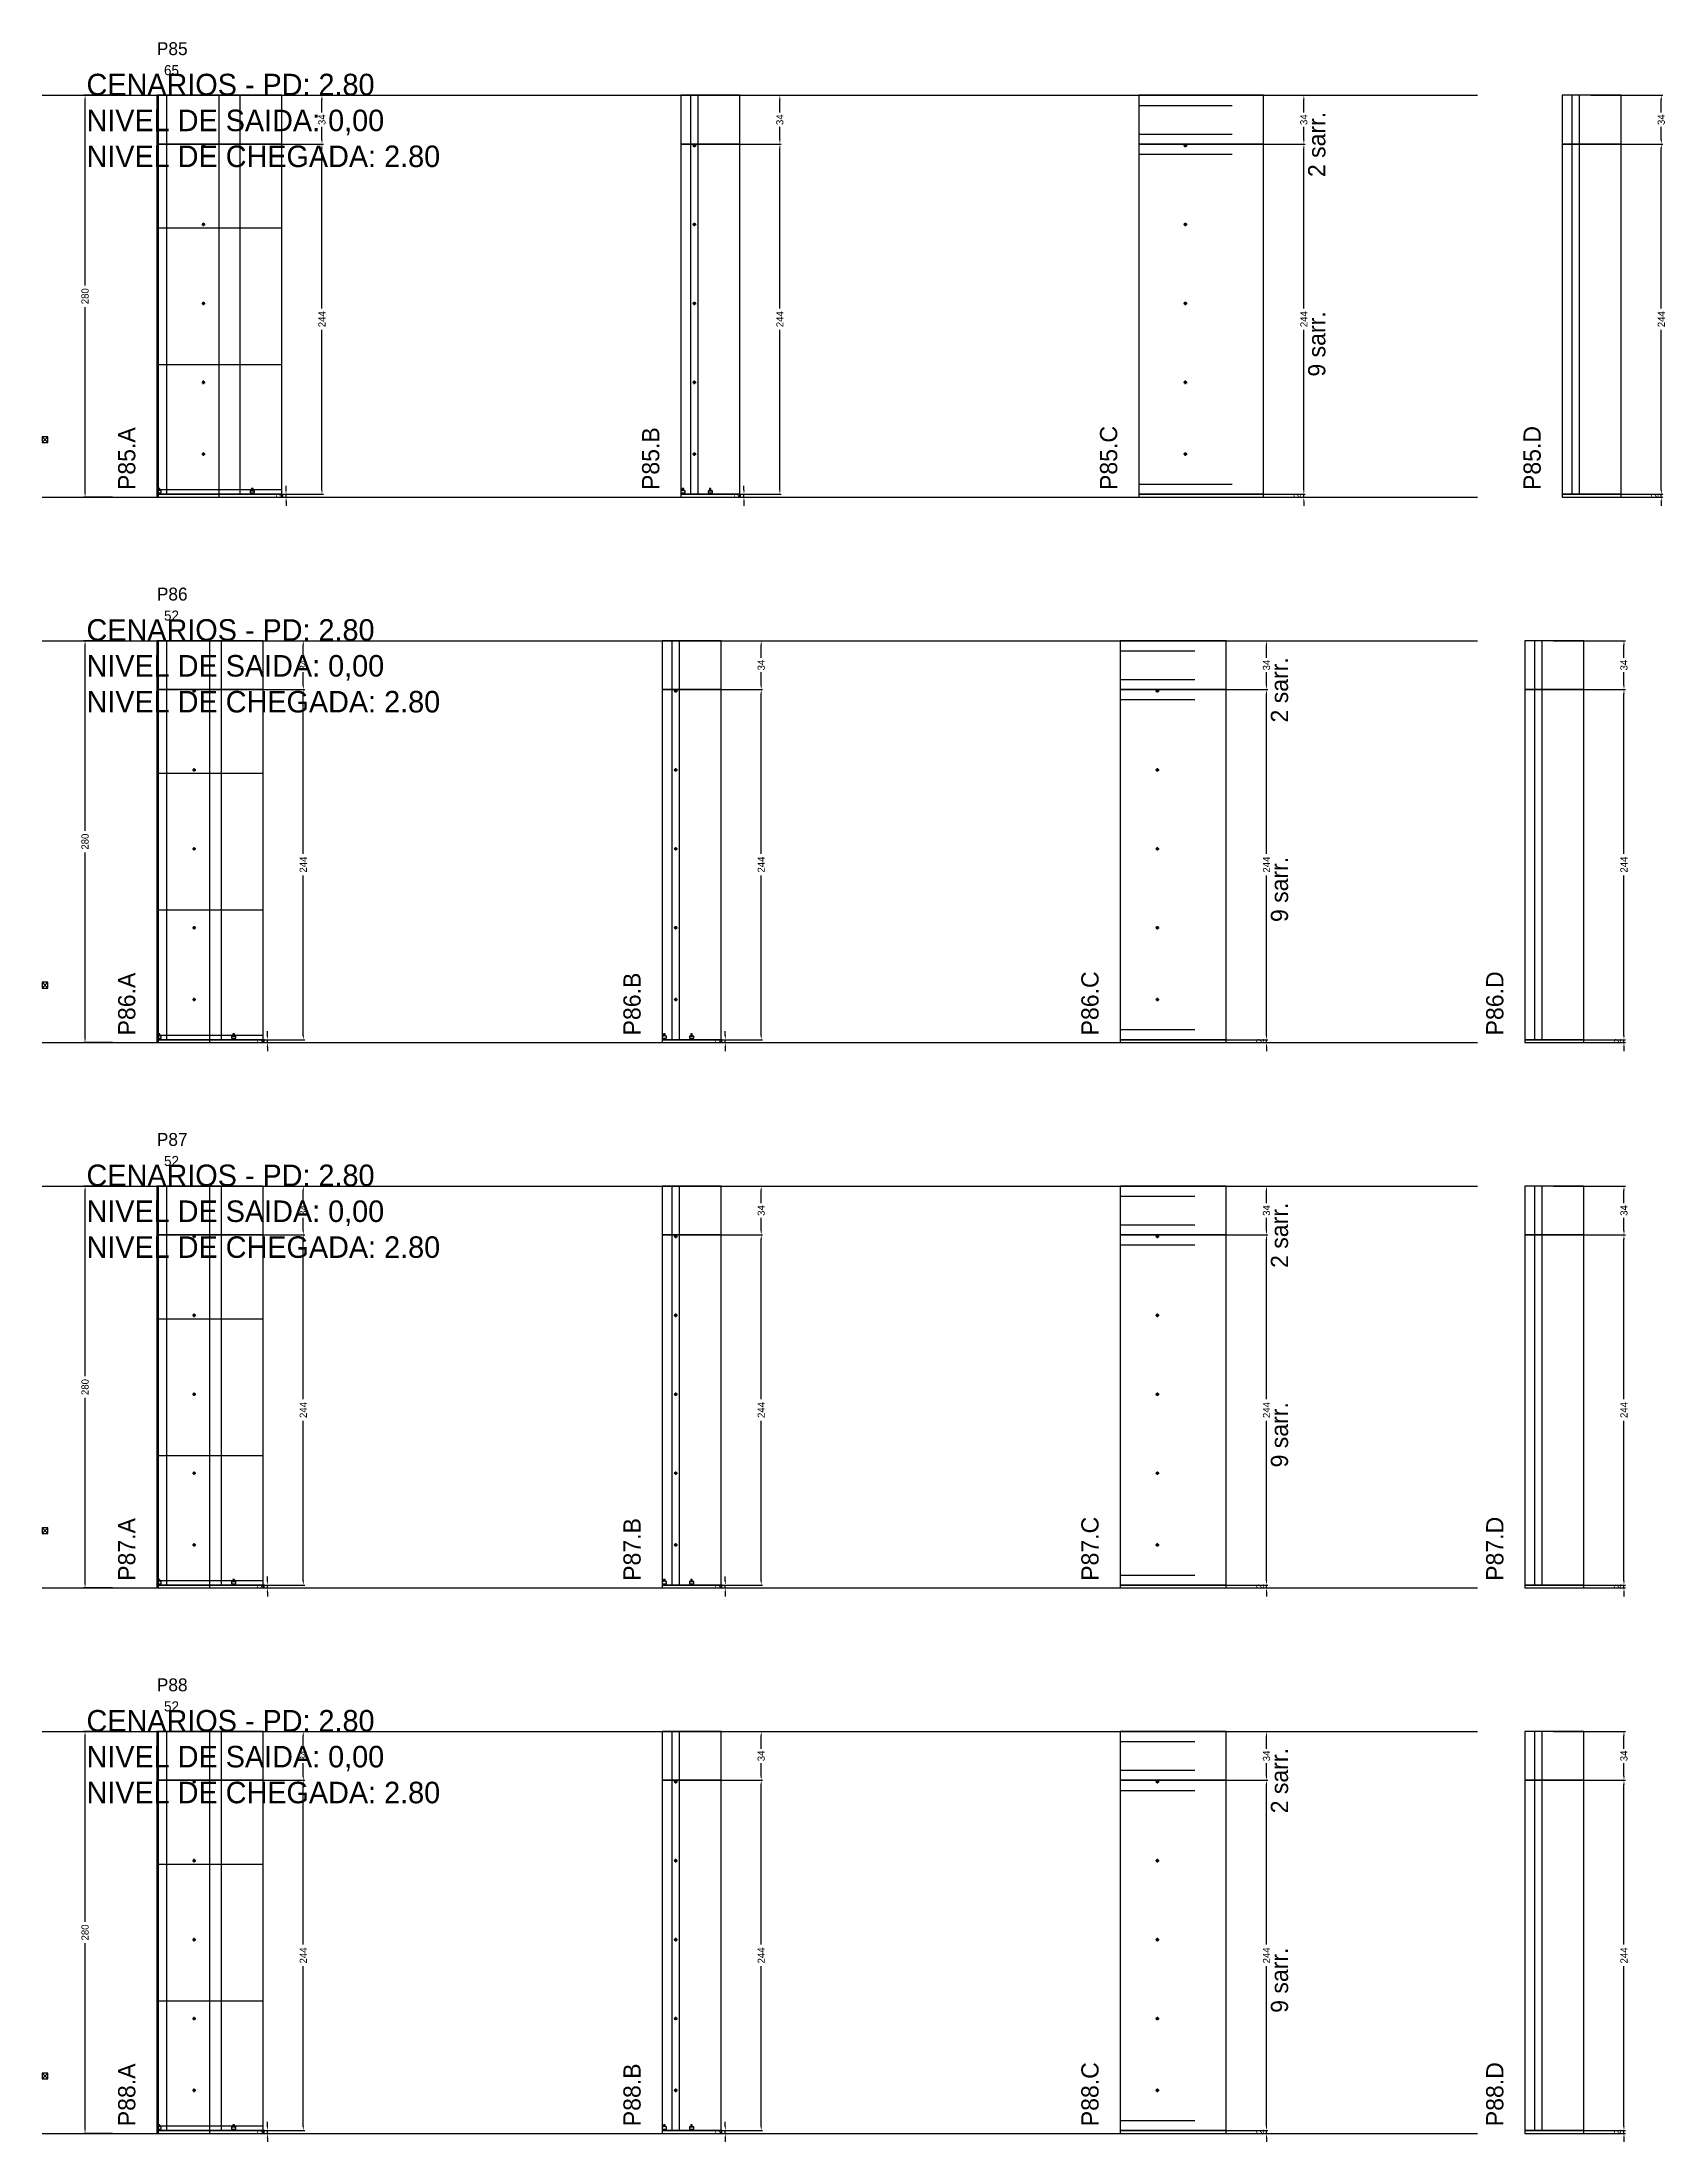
# Model space of a CAD drawing. Header units: centimetres. Extents: x -10500 to 4105, y -36866 to 295.
# Drawn here: x -7000 to -5869, y -32306 to -30843 of the extents above; entities that cross this region are included whole.
import ezdxf

# ---------------------------------------------------------------- set-up
doc = ezdxf.new("R2010")
doc.units = ezdxf.units.CM
doc.linetypes.add('DASHED', pattern=[2, -2])
for name, color, linetype in [('CHAPA', 140, 'Continuous'), ('COTA', 241, 'Continuous'), ('COTAS FURACAO', 16, 'Continuous'), ('Madeira', 30, 'Continuous'), ('NOMENCLATURA', 7, 'Continuous'), ('Nível', 160, 'Continuous'), ('Painéis', 200, 'Continuous'), ('Perfil Metálico', 150, 'Continuous'), ('SARR_2.2x7', 40, 'Continuous'), ('SARRAFO DE PRESSAO', 200, 'Continuous'), ('texto', 7, 'Continuous'), ('TEXTO_GERAL', 7, 'Continuous')]:
    doc.layers.add(name, color=color, linetype=linetype)
doc.dimstyles.new('PAINEL-NOVA', dxfattribs={"dimtxt": 5, "dimasz": 3, "dimexe": 1, "dimexo": 1, "dimgap": 1, "dimtad": 1, "dimcen": 2.5, "dimazin": 3, "dimtfac": 1, "dimtmove": 0, "dimatfit": 3})

msp = doc.modelspace()

# ---------------------------------------------------------------- texts
at = {"layer": 'NOMENCLATURA'}
for s, p in [('CENARIOS - PD: 2.80', (-6969, -30880)), ('NIVEL DE SAIDA: 0,00', (-6969, -30905)), ('NIVEL DE CHEGADA: 2.80', (-6969, -30930)), ('CENARIOS - PD: 2.80', (-6969, -31260)), ('NIVEL DE SAIDA: 0,00', (-6969, -31285)), ('NIVEL DE CHEGADA: 2.80', (-6969, -31310)), ('CENARIOS - PD: 2.80', (-6969, -31640)), ('NIVEL DE SAIDA: 0,00', (-6969, -31665)), ('NIVEL DE CHEGADA: 2.80', (-6969, -31690)), ('CENARIOS - PD: 2.80', (-6969, -32020)), ('NIVEL DE SAIDA: 0,00', (-6969, -32045)), ('NIVEL DE CHEGADA: 2.80', (-6969, -32070))]:
    msp.add_text(s, height=15, dxfattribs=at).set_placement(p)
for s, p in [('2 sarr.', (-6106, -30937)), ('9 sarr.', (-6106, -31076)), ('P85.A', (-6935, -31155)), ('P85.B', (-6570, -31155)), ('P85.C', (-6251, -31155)), ('P85.D', (-5956, -31155)), ('2 sarr.', (-6132, -31317)), ('9 sarr.', (-6132, -31456)), ('P86.A', (-6935, -31535)), ('P86.B', (-6583, -31535)), ('P86.C', (-6264, -31535)), ('P86.D', (-5982, -31535)), ('2 sarr.', (-6132, -31697)), ('9 sarr.', (-6132, -31836)), ('P87.A', (-6935, -31915)), ('P87.B', (-6583, -31915)), ('P87.C', (-6264, -31915)), ('P87.D', (-5982, -31915)), ('2 sarr.', (-6132, -32077)), ('9 sarr.', (-6132, -32216)), ('P88.A', (-6935, -32295)), ('P88.B', (-6583, -32295)), ('P88.C', (-6264, -32295)), ('P88.D', (-5982, -32295))]:
    msp.add_text(s, height=12, rotation=90, dxfattribs=at).set_placement(p)
at = {"layer": 'texto'}
for s, p in [('65', (-6915, -30866)), ('52', (-6915, -31246)), ('52', (-6915, -31626)), ('52', (-6915, -32006))]:
    msp.add_text(s, height=7, dxfattribs=at).set_placement(p)
at = {"layer": 'TEXTO_GERAL'}
for s, p in [('P85', (-6920, -30852)), ('P86', (-6920, -31232)), ('P87', (-6920, -31612)), ('P88', (-6920, -31992))]:
    msp.add_text(s, height=9, dxfattribs=at).set_placement(p)

# ---------------------------------------------------------------- blocks, each defined once
blk = doc.blocks.new('_CLOSEDFILLED')
at = {"color": 0, "linetype": 'BYBLOCK'}
blk.add_solid([(-1, 0.16), (0, 0), (-1, -0.16)], dxfattribs=at)
blk = doc.blocks.new('*D2185')
for p, q in [((-6951, -32020), (-6971, -32020)), ((-6970, -32152.5), (-6970, -32023)), ((-6970, -32297), (-6970, -32167.5)), ((-6951, -32300), (-6971, -32300))]:
    blk.add_line(p, q)
at = {"layer": 'Defpoints'}
for p in [(-6950, -32020), (-6970, -32300), (-6950, -32300)]:
    blk.add_point(p, dxfattribs=at)
at = {"layer": 'COTA', "xscale": 3, "yscale": 3}
for p, rotation in [((-6970, -32020), 90), ((-6970, -32300), 270)]:
    blk.add_blockref('_CLOSEDFILLED', p, dxfattribs=dict(at, rotation=rotation))
at = {"layer": 'COTA', "insert": (-6970, -32160), "char_height": 5, "attachment_point": 5, "rotation": 90}
blk.add_mtext('280', dxfattribs=at)
blk = doc.blocks.new('MULDURA')
at = {"layer": 'Paineis'}
for p, q in [((0, 0), (4, 4)), ((4, 0), (0, 4))]:
    blk.add_line(p, q, dxfattribs=at)
blk.add_lwpolyline([(0, 0), (4, 0), (4, 4), (0, 4)], close=True, dxfattribs=at)
blk = doc.blocks.new('*D2187')
for p, q in [((-6867, -32054), (-6817, -32054)), ((-6818, -32168.5), (-6818, -32057)), ((-6818, -32295), (-6818, -32183.5)), ((-6867, -32298), (-6817, -32298))]:
    blk.add_line(p, q)
at = {"layer": 'Defpoints'}
for p in [(-6868, -32054), (-6868, -32298), (-6818, -32298)]:
    blk.add_point(p, dxfattribs=at)
at = {"layer": 'COTA', "xscale": 3, "yscale": 3}
for p, rotation in [((-6818, -32054), 90), ((-6818, -32298), 270)]:
    blk.add_blockref('_CLOSEDFILLED', p, dxfattribs=dict(at, rotation=rotation))
at = {"layer": 'COTA', "insert": (-6818, -32176), "char_height": 5, "attachment_point": 5, "rotation": 90}
blk.add_mtext('244', dxfattribs=at)
blk = doc.blocks.new('*D2188')
for p, q in [((-6867, -32020), (-6817, -32020)), ((-6818, -32032), (-6818, -32023)), ((-6818, -32051), (-6818, -32042)), ((-6867, -32054), (-6817, -32054))]:
    blk.add_line(p, q)
at = {"layer": 'Defpoints'}
for p in [(-6868, -32020), (-6868, -32054), (-6818, -32054)]:
    blk.add_point(p, dxfattribs=at)
at = {"layer": 'COTA', "xscale": 3, "yscale": 3}
for p, rotation in [((-6818, -32020), 90), ((-6818, -32054), 270)]:
    blk.add_blockref('_CLOSEDFILLED', p, dxfattribs=dict(at, rotation=rotation))
at = {"layer": 'COTA', "insert": (-6818, -32037), "char_height": 5, "attachment_point": 5, "rotation": 90}
blk.add_mtext('34', dxfattribs=at)
blk = doc.blocks.new('SLIPTEE')
at = {"layer": 'Paineis'}
blk.add_lwpolyline([(0, 0), (3, 0), (3, 1.5), (2, 1.5), (2, 3), (1, 3), (1, 1.5), (0, 1.5)], close=True, dxfattribs=at)
blk = doc.blocks.new('SLIPTDD')
at = {"layer": 'Paineis'}
blk.add_line((0, 1.5), (3, 1.5), dxfattribs=at)
blk.add_lwpolyline([(0, 0), (3, 0), (3, 1.5), (2, 1.5), (2, 3), (1, 3), (1, 1.5), (0, 1.5)], close=True, dxfattribs=at)
blk = doc.blocks.new('furacao')
at = {"layer": 'COTAS FURACAO'}
for p, q in [((-1.2, 0), (1.2, 0)), ((0, -1.2), (0, 1.2))]:
    blk.add_line(p, q, dxfattribs=at)
blk.add_circle((0, 0), 0.8, dxfattribs=at)
blk = doc.blocks.new('*D2190')
for p, q in [((-6548, -32054), (-6498, -32054)), ((-6499, -32168.5), (-6499, -32057)), ((-6499, -32295), (-6499, -32183.5)), ((-6548, -32298), (-6498, -32298))]:
    blk.add_line(p, q)
at = {"layer": 'Defpoints'}
for p in [(-6549, -32054), (-6549, -32298), (-6499, -32298)]:
    blk.add_point(p, dxfattribs=at)
at = {"layer": 'COTA', "xscale": 3, "yscale": 3}
for p, rotation in [((-6499, -32054), 90), ((-6499, -32298), 270)]:
    blk.add_blockref('_CLOSEDFILLED', p, dxfattribs=dict(at, rotation=rotation))
at = {"layer": 'COTA', "insert": (-6499, -32176), "char_height": 5, "attachment_point": 5, "rotation": 90}
blk.add_mtext('244', dxfattribs=at)
blk = doc.blocks.new('*D2191')
for p, q in [((-6548, -32020), (-6498, -32020)), ((-6499, -32032), (-6499, -32023)), ((-6499, -32051), (-6499, -32042)), ((-6548, -32054), (-6498, -32054))]:
    blk.add_line(p, q)
at = {"layer": 'Defpoints'}
for p in [(-6549, -32020), (-6549, -32054), (-6499, -32054)]:
    blk.add_point(p, dxfattribs=at)
at = {"layer": 'COTA', "xscale": 3, "yscale": 3}
for p, rotation in [((-6499, -32020), 90), ((-6499, -32054), 270)]:
    blk.add_blockref('_CLOSEDFILLED', p, dxfattribs=dict(at, rotation=rotation))
at = {"layer": 'COTA', "insert": (-6499, -32037), "char_height": 5, "attachment_point": 5, "rotation": 90}
blk.add_mtext('34', dxfattribs=at)
blk = doc.blocks.new('*D2193')
for p, q in [((-6196, -32054), (-6146, -32054)), ((-6147, -32168.5), (-6147, -32057)), ((-6147, -32295), (-6147, -32183.5)), ((-6196, -32298), (-6146, -32298))]:
    blk.add_line(p, q)
at = {"layer": 'Defpoints'}
for p in [(-6197, -32054), (-6197, -32298), (-6147, -32298)]:
    blk.add_point(p, dxfattribs=at)
at = {"layer": 'COTA', "xscale": 3, "yscale": 3}
for p, rotation in [((-6147, -32054), 90), ((-6147, -32298), 270)]:
    blk.add_blockref('_CLOSEDFILLED', p, dxfattribs=dict(at, rotation=rotation))
at = {"layer": 'COTA', "insert": (-6147, -32176), "char_height": 5, "attachment_point": 5, "rotation": 90}
blk.add_mtext('244', dxfattribs=at)
blk = doc.blocks.new('*D2194')
for p, q in [((-6196, -32020), (-6146, -32020)), ((-6147, -32032), (-6147, -32023)), ((-6147, -32051), (-6147, -32042)), ((-6196, -32054), (-6146, -32054))]:
    blk.add_line(p, q)
at = {"layer": 'Defpoints'}
for p in [(-6197, -32020), (-6197, -32054), (-6147, -32054)]:
    blk.add_point(p, dxfattribs=at)
at = {"layer": 'COTA', "xscale": 3, "yscale": 3}
for p, rotation in [((-6147, -32020), 90), ((-6147, -32054), 270)]:
    blk.add_blockref('_CLOSEDFILLED', p, dxfattribs=dict(at, rotation=rotation))
at = {"layer": 'COTA', "insert": (-6147, -32037), "char_height": 5, "attachment_point": 5, "rotation": 90}
blk.add_mtext('34', dxfattribs=at)
blk = doc.blocks.new('*D2196')
for p, q in [((-5947, -32054), (-5897, -32054)), ((-5898, -32168.5), (-5898, -32057)), ((-5898, -32295), (-5898, -32183.5)), ((-5947, -32298), (-5897, -32298))]:
    blk.add_line(p, q)
at = {"layer": 'Defpoints'}
for p in [(-5948, -32054), (-5948, -32298), (-5898, -32298)]:
    blk.add_point(p, dxfattribs=at)
at = {"layer": 'COTA', "xscale": 3, "yscale": 3}
for p, rotation in [((-5898, -32054), 90), ((-5898, -32298), 270)]:
    blk.add_blockref('_CLOSEDFILLED', p, dxfattribs=dict(at, rotation=rotation))
at = {"layer": 'COTA', "insert": (-5898, -32176), "char_height": 5, "attachment_point": 5, "rotation": 90}
blk.add_mtext('244', dxfattribs=at)
blk = doc.blocks.new('*D2197')
for p, q in [((-5947, -32020), (-5897, -32020)), ((-5898, -32032), (-5898, -32023)), ((-5898, -32051), (-5898, -32042)), ((-5947, -32054), (-5897, -32054))]:
    blk.add_line(p, q)
at = {"layer": 'Defpoints'}
for p in [(-5948, -32020), (-5948, -32054), (-5898, -32054)]:
    blk.add_point(p, dxfattribs=at)
at = {"layer": 'COTA', "xscale": 3, "yscale": 3}
for p, rotation in [((-5898, -32020), 90), ((-5898, -32054), 270)]:
    blk.add_blockref('_CLOSEDFILLED', p, dxfattribs=dict(at, rotation=rotation))
at = {"layer": 'COTA', "insert": (-5898, -32037), "char_height": 5, "attachment_point": 5, "rotation": 90}
blk.add_mtext('34', dxfattribs=at)
blk = doc.blocks.new('*D2159')
for p, q in [((-6951, -31640), (-6971, -31640)), ((-6970, -31772.5), (-6970, -31643)), ((-6970, -31917), (-6970, -31787.5)), ((-6951, -31920), (-6971, -31920))]:
    blk.add_line(p, q)
at = {"layer": 'Defpoints'}
for p in [(-6950, -31640), (-6970, -31920), (-6950, -31920)]:
    blk.add_point(p, dxfattribs=at)
at = {"layer": 'COTA', "xscale": 3, "yscale": 3}
for p, rotation in [((-6970, -31640), 90), ((-6970, -31920), 270)]:
    blk.add_blockref('_CLOSEDFILLED', p, dxfattribs=dict(at, rotation=rotation))
at = {"layer": 'COTA', "insert": (-6970, -31780), "char_height": 5, "attachment_point": 5, "rotation": 90}
blk.add_mtext('280', dxfattribs=at)
blk = doc.blocks.new('*D2161')
for p, q in [((-6867, -31674), (-6817, -31674)), ((-6818, -31788.5), (-6818, -31677)), ((-6818, -31915), (-6818, -31803.5)), ((-6867, -31918), (-6817, -31918))]:
    blk.add_line(p, q)
at = {"layer": 'Defpoints'}
for p in [(-6868, -31674), (-6868, -31918), (-6818, -31918)]:
    blk.add_point(p, dxfattribs=at)
at = {"layer": 'COTA', "xscale": 3, "yscale": 3}
for p, rotation in [((-6818, -31674), 90), ((-6818, -31918), 270)]:
    blk.add_blockref('_CLOSEDFILLED', p, dxfattribs=dict(at, rotation=rotation))
at = {"layer": 'COTA', "insert": (-6818, -31796), "char_height": 5, "attachment_point": 5, "rotation": 90}
blk.add_mtext('244', dxfattribs=at)
blk = doc.blocks.new('*D2162')
for p, q in [((-6867, -31640), (-6817, -31640)), ((-6818, -31652), (-6818, -31643)), ((-6818, -31671), (-6818, -31662)), ((-6867, -31674), (-6817, -31674))]:
    blk.add_line(p, q)
at = {"layer": 'Defpoints'}
for p in [(-6868, -31640), (-6868, -31674), (-6818, -31674)]:
    blk.add_point(p, dxfattribs=at)
at = {"layer": 'COTA', "xscale": 3, "yscale": 3}
for p, rotation in [((-6818, -31640), 90), ((-6818, -31674), 270)]:
    blk.add_blockref('_CLOSEDFILLED', p, dxfattribs=dict(at, rotation=rotation))
at = {"layer": 'COTA', "insert": (-6818, -31657), "char_height": 5, "attachment_point": 5, "rotation": 90}
blk.add_mtext('34', dxfattribs=at)
blk = doc.blocks.new('*D2164')
for p, q in [((-6548, -31674), (-6498, -31674)), ((-6499, -31788.5), (-6499, -31677)), ((-6499, -31915), (-6499, -31803.5)), ((-6548, -31918), (-6498, -31918))]:
    blk.add_line(p, q)
at = {"layer": 'Defpoints'}
for p in [(-6549, -31674), (-6549, -31918), (-6499, -31918)]:
    blk.add_point(p, dxfattribs=at)
at = {"layer": 'COTA', "xscale": 3, "yscale": 3}
for p, rotation in [((-6499, -31674), 90), ((-6499, -31918), 270)]:
    blk.add_blockref('_CLOSEDFILLED', p, dxfattribs=dict(at, rotation=rotation))
at = {"layer": 'COTA', "insert": (-6499, -31796), "char_height": 5, "attachment_point": 5, "rotation": 90}
blk.add_mtext('244', dxfattribs=at)
blk = doc.blocks.new('*D2165')
for p, q in [((-6548, -31640), (-6498, -31640)), ((-6499, -31652), (-6499, -31643)), ((-6499, -31671), (-6499, -31662)), ((-6548, -31674), (-6498, -31674))]:
    blk.add_line(p, q)
at = {"layer": 'Defpoints'}
for p in [(-6549, -31640), (-6549, -31674), (-6499, -31674)]:
    blk.add_point(p, dxfattribs=at)
at = {"layer": 'COTA', "xscale": 3, "yscale": 3}
for p, rotation in [((-6499, -31640), 90), ((-6499, -31674), 270)]:
    blk.add_blockref('_CLOSEDFILLED', p, dxfattribs=dict(at, rotation=rotation))
at = {"layer": 'COTA', "insert": (-6499, -31657), "char_height": 5, "attachment_point": 5, "rotation": 90}
blk.add_mtext('34', dxfattribs=at)
blk = doc.blocks.new('*D2167')
for p, q in [((-6196, -31674), (-6146, -31674)), ((-6147, -31788.5), (-6147, -31677)), ((-6147, -31915), (-6147, -31803.5)), ((-6196, -31918), (-6146, -31918))]:
    blk.add_line(p, q)
at = {"layer": 'Defpoints'}
for p in [(-6197, -31674), (-6197, -31918), (-6147, -31918)]:
    blk.add_point(p, dxfattribs=at)
at = {"layer": 'COTA', "xscale": 3, "yscale": 3}
for p, rotation in [((-6147, -31674), 90), ((-6147, -31918), 270)]:
    blk.add_blockref('_CLOSEDFILLED', p, dxfattribs=dict(at, rotation=rotation))
at = {"layer": 'COTA', "insert": (-6147, -31796), "char_height": 5, "attachment_point": 5, "rotation": 90}
blk.add_mtext('244', dxfattribs=at)
blk = doc.blocks.new('*D2168')
for p, q in [((-6196, -31640), (-6146, -31640)), ((-6147, -31652), (-6147, -31643)), ((-6147, -31671), (-6147, -31662)), ((-6196, -31674), (-6146, -31674))]:
    blk.add_line(p, q)
at = {"layer": 'Defpoints'}
for p in [(-6197, -31640), (-6197, -31674), (-6147, -31674)]:
    blk.add_point(p, dxfattribs=at)
at = {"layer": 'COTA', "xscale": 3, "yscale": 3}
for p, rotation in [((-6147, -31640), 90), ((-6147, -31674), 270)]:
    blk.add_blockref('_CLOSEDFILLED', p, dxfattribs=dict(at, rotation=rotation))
at = {"layer": 'COTA', "insert": (-6147, -31657), "char_height": 5, "attachment_point": 5, "rotation": 90}
blk.add_mtext('34', dxfattribs=at)
blk = doc.blocks.new('*D2170')
for p, q in [((-5947, -31674), (-5897, -31674)), ((-5898, -31788.5), (-5898, -31677)), ((-5898, -31915), (-5898, -31803.5)), ((-5947, -31918), (-5897, -31918))]:
    blk.add_line(p, q)
at = {"layer": 'Defpoints'}
for p in [(-5948, -31674), (-5948, -31918), (-5898, -31918)]:
    blk.add_point(p, dxfattribs=at)
at = {"layer": 'COTA', "xscale": 3, "yscale": 3}
for p, rotation in [((-5898, -31674), 90), ((-5898, -31918), 270)]:
    blk.add_blockref('_CLOSEDFILLED', p, dxfattribs=dict(at, rotation=rotation))
at = {"layer": 'COTA', "insert": (-5898, -31796), "char_height": 5, "attachment_point": 5, "rotation": 90}
blk.add_mtext('244', dxfattribs=at)
blk = doc.blocks.new('*D2171')
for p, q in [((-5947, -31640), (-5897, -31640)), ((-5898, -31652), (-5898, -31643)), ((-5898, -31671), (-5898, -31662)), ((-5947, -31674), (-5897, -31674))]:
    blk.add_line(p, q)
at = {"layer": 'Defpoints'}
for p in [(-5948, -31640), (-5948, -31674), (-5898, -31674)]:
    blk.add_point(p, dxfattribs=at)
at = {"layer": 'COTA', "xscale": 3, "yscale": 3}
for p, rotation in [((-5898, -31640), 90), ((-5898, -31674), 270)]:
    blk.add_blockref('_CLOSEDFILLED', p, dxfattribs=dict(at, rotation=rotation))
at = {"layer": 'COTA', "insert": (-5898, -31657), "char_height": 5, "attachment_point": 5, "rotation": 90}
blk.add_mtext('34', dxfattribs=at)
blk = doc.blocks.new('*D2133')
for p, q in [((-6951, -31260), (-6971, -31260)), ((-6970, -31392.5), (-6970, -31263)), ((-6970, -31537), (-6970, -31407.5)), ((-6951, -31540), (-6971, -31540))]:
    blk.add_line(p, q)
at = {"layer": 'Defpoints'}
for p in [(-6950, -31260), (-6970, -31540), (-6950, -31540)]:
    blk.add_point(p, dxfattribs=at)
at = {"layer": 'COTA', "xscale": 3, "yscale": 3}
for p, rotation in [((-6970, -31260), 90), ((-6970, -31540), 270)]:
    blk.add_blockref('_CLOSEDFILLED', p, dxfattribs=dict(at, rotation=rotation))
at = {"layer": 'COTA', "insert": (-6970, -31400), "char_height": 5, "attachment_point": 5, "rotation": 90}
blk.add_mtext('280', dxfattribs=at)
blk = doc.blocks.new('*D2135')
for p, q in [((-6867, -31294), (-6817, -31294)), ((-6818, -31408.5), (-6818, -31297)), ((-6818, -31535), (-6818, -31423.5)), ((-6867, -31538), (-6817, -31538))]:
    blk.add_line(p, q)
at = {"layer": 'Defpoints'}
for p in [(-6868, -31294), (-6868, -31538), (-6818, -31538)]:
    blk.add_point(p, dxfattribs=at)
at = {"layer": 'COTA', "xscale": 3, "yscale": 3}
for p, rotation in [((-6818, -31294), 90), ((-6818, -31538), 270)]:
    blk.add_blockref('_CLOSEDFILLED', p, dxfattribs=dict(at, rotation=rotation))
at = {"layer": 'COTA', "insert": (-6818, -31416), "char_height": 5, "attachment_point": 5, "rotation": 90}
blk.add_mtext('244', dxfattribs=at)
blk = doc.blocks.new('*D2136')
for p, q in [((-6867, -31260), (-6817, -31260)), ((-6818, -31272), (-6818, -31263)), ((-6867, -31294), (-6817, -31294)), ((-6818, -31291), (-6818, -31282))]:
    blk.add_line(p, q)
at = {"layer": 'Defpoints'}
for p in [(-6868, -31260), (-6868, -31294), (-6818, -31294)]:
    blk.add_point(p, dxfattribs=at)
at = {"layer": 'COTA', "xscale": 3, "yscale": 3}
for p, rotation in [((-6818, -31260), 90), ((-6818, -31294), 270)]:
    blk.add_blockref('_CLOSEDFILLED', p, dxfattribs=dict(at, rotation=rotation))
at = {"layer": 'COTA', "insert": (-6818, -31277), "char_height": 5, "attachment_point": 5, "rotation": 90}
blk.add_mtext('34', dxfattribs=at)
blk = doc.blocks.new('*D2138')
for p, q in [((-6548, -31294), (-6498, -31294)), ((-6499, -31408.5), (-6499, -31297)), ((-6499, -31535), (-6499, -31423.5)), ((-6548, -31538), (-6498, -31538))]:
    blk.add_line(p, q)
at = {"layer": 'Defpoints'}
for p in [(-6549, -31294), (-6549, -31538), (-6499, -31538)]:
    blk.add_point(p, dxfattribs=at)
at = {"layer": 'COTA', "xscale": 3, "yscale": 3}
for p, rotation in [((-6499, -31294), 90), ((-6499, -31538), 270)]:
    blk.add_blockref('_CLOSEDFILLED', p, dxfattribs=dict(at, rotation=rotation))
at = {"layer": 'COTA', "insert": (-6499, -31416), "char_height": 5, "attachment_point": 5, "rotation": 90}
blk.add_mtext('244', dxfattribs=at)
blk = doc.blocks.new('*D2139')
for p, q in [((-6548, -31260), (-6498, -31260)), ((-6499, -31272), (-6499, -31263)), ((-6548, -31294), (-6498, -31294)), ((-6499, -31291), (-6499, -31282))]:
    blk.add_line(p, q)
at = {"layer": 'Defpoints'}
for p in [(-6549, -31260), (-6549, -31294), (-6499, -31294)]:
    blk.add_point(p, dxfattribs=at)
at = {"layer": 'COTA', "xscale": 3, "yscale": 3}
for p, rotation in [((-6499, -31260), 90), ((-6499, -31294), 270)]:
    blk.add_blockref('_CLOSEDFILLED', p, dxfattribs=dict(at, rotation=rotation))
at = {"layer": 'COTA', "insert": (-6499, -31277), "char_height": 5, "attachment_point": 5, "rotation": 90}
blk.add_mtext('34', dxfattribs=at)
blk = doc.blocks.new('*D2141')
for p, q in [((-6196, -31294), (-6146, -31294)), ((-6147, -31408.5), (-6147, -31297)), ((-6147, -31535), (-6147, -31423.5)), ((-6196, -31538), (-6146, -31538))]:
    blk.add_line(p, q)
at = {"layer": 'Defpoints'}
for p in [(-6197, -31294), (-6197, -31538), (-6147, -31538)]:
    blk.add_point(p, dxfattribs=at)
at = {"layer": 'COTA', "xscale": 3, "yscale": 3}
for p, rotation in [((-6147, -31294), 90), ((-6147, -31538), 270)]:
    blk.add_blockref('_CLOSEDFILLED', p, dxfattribs=dict(at, rotation=rotation))
at = {"layer": 'COTA', "insert": (-6147, -31416), "char_height": 5, "attachment_point": 5, "rotation": 90}
blk.add_mtext('244', dxfattribs=at)
blk = doc.blocks.new('*D2142')
for p, q in [((-6196, -31260), (-6146, -31260)), ((-6147, -31272), (-6147, -31263)), ((-6196, -31294), (-6146, -31294)), ((-6147, -31291), (-6147, -31282))]:
    blk.add_line(p, q)
at = {"layer": 'Defpoints'}
for p in [(-6197, -31260), (-6197, -31294), (-6147, -31294)]:
    blk.add_point(p, dxfattribs=at)
at = {"layer": 'COTA', "xscale": 3, "yscale": 3}
for p, rotation in [((-6147, -31260), 90), ((-6147, -31294), 270)]:
    blk.add_blockref('_CLOSEDFILLED', p, dxfattribs=dict(at, rotation=rotation))
at = {"layer": 'COTA', "insert": (-6147, -31277), "char_height": 5, "attachment_point": 5, "rotation": 90}
blk.add_mtext('34', dxfattribs=at)
blk = doc.blocks.new('*D2144')
for p, q in [((-5947, -31294), (-5897, -31294)), ((-5898, -31408.5), (-5898, -31297)), ((-5898, -31535), (-5898, -31423.5)), ((-5947, -31538), (-5897, -31538))]:
    blk.add_line(p, q)
at = {"layer": 'Defpoints'}
for p in [(-5948, -31294), (-5948, -31538), (-5898, -31538)]:
    blk.add_point(p, dxfattribs=at)
at = {"layer": 'COTA', "xscale": 3, "yscale": 3}
for p, rotation in [((-5898, -31294), 90), ((-5898, -31538), 270)]:
    blk.add_blockref('_CLOSEDFILLED', p, dxfattribs=dict(at, rotation=rotation))
at = {"layer": 'COTA', "insert": (-5898, -31416), "char_height": 5, "attachment_point": 5, "rotation": 90}
blk.add_mtext('244', dxfattribs=at)
blk = doc.blocks.new('*D2145')
for p, q in [((-5947, -31260), (-5897, -31260)), ((-5898, -31272), (-5898, -31263)), ((-5947, -31294), (-5897, -31294)), ((-5898, -31291), (-5898, -31282))]:
    blk.add_line(p, q)
at = {"layer": 'Defpoints'}
for p in [(-5948, -31260), (-5948, -31294), (-5898, -31294)]:
    blk.add_point(p, dxfattribs=at)
at = {"layer": 'COTA', "xscale": 3, "yscale": 3}
for p, rotation in [((-5898, -31260), 90), ((-5898, -31294), 270)]:
    blk.add_blockref('_CLOSEDFILLED', p, dxfattribs=dict(at, rotation=rotation))
at = {"layer": 'COTA', "insert": (-5898, -31277), "char_height": 5, "attachment_point": 5, "rotation": 90}
blk.add_mtext('34', dxfattribs=at)
blk = doc.blocks.new('*D2107')
for p, q in [((-6951, -30880), (-6971, -30880)), ((-6970, -31012.5), (-6970, -30883)), ((-6970, -31157), (-6970, -31027.5)), ((-6951, -31160), (-6971, -31160))]:
    blk.add_line(p, q)
at = {"layer": 'Defpoints'}
for p in [(-6950, -30880), (-6970, -31160), (-6950, -31160)]:
    blk.add_point(p, dxfattribs=at)
at = {"layer": 'COTA', "xscale": 3, "yscale": 3}
for p, rotation in [((-6970, -30880), 90), ((-6970, -31160), 270)]:
    blk.add_blockref('_CLOSEDFILLED', p, dxfattribs=dict(at, rotation=rotation))
at = {"layer": 'COTA', "insert": (-6970, -31020), "char_height": 5, "attachment_point": 5, "rotation": 90}
blk.add_mtext('280', dxfattribs=at)
blk = doc.blocks.new('*D2109')
for p, q in [((-6854, -30914), (-6804, -30914)), ((-6805, -31028.5), (-6805, -30917)), ((-6805, -31155), (-6805, -31043.5)), ((-6854, -31158), (-6804, -31158))]:
    blk.add_line(p, q)
at = {"layer": 'Defpoints'}
for p in [(-6855, -30914), (-6855, -31158), (-6805, -31158)]:
    blk.add_point(p, dxfattribs=at)
at = {"layer": 'COTA', "xscale": 3, "yscale": 3}
for p, rotation in [((-6805, -30914), 90), ((-6805, -31158), 270)]:
    blk.add_blockref('_CLOSEDFILLED', p, dxfattribs=dict(at, rotation=rotation))
at = {"layer": 'COTA', "insert": (-6805, -31036), "char_height": 5, "attachment_point": 5, "rotation": 90}
blk.add_mtext('244', dxfattribs=at)
blk = doc.blocks.new('*D2110')
for p, q in [((-6854, -30880), (-6804, -30880)), ((-6805, -30892), (-6805, -30883)), ((-6854, -30914), (-6804, -30914)), ((-6805, -30911), (-6805, -30902))]:
    blk.add_line(p, q)
at = {"layer": 'Defpoints'}
for p in [(-6855, -30880), (-6855, -30914), (-6805, -30914)]:
    blk.add_point(p, dxfattribs=at)
at = {"layer": 'COTA', "xscale": 3, "yscale": 3}
for p, rotation in [((-6805, -30880), 90), ((-6805, -30914), 270)]:
    blk.add_blockref('_CLOSEDFILLED', p, dxfattribs=dict(at, rotation=rotation))
at = {"layer": 'COTA', "insert": (-6805, -30897), "char_height": 5, "attachment_point": 5, "rotation": 90}
blk.add_mtext('34', dxfattribs=at)
blk = doc.blocks.new('*D2112')
for p, q in [((-6535, -30914), (-6485, -30914)), ((-6486, -31028.5), (-6486, -30917)), ((-6486, -31155), (-6486, -31043.5)), ((-6535, -31158), (-6485, -31158))]:
    blk.add_line(p, q)
at = {"layer": 'Defpoints'}
for p in [(-6536, -30914), (-6536, -31158), (-6486, -31158)]:
    blk.add_point(p, dxfattribs=at)
at = {"layer": 'COTA', "xscale": 3, "yscale": 3}
for p, rotation in [((-6486, -30914), 90), ((-6486, -31158), 270)]:
    blk.add_blockref('_CLOSEDFILLED', p, dxfattribs=dict(at, rotation=rotation))
at = {"layer": 'COTA', "insert": (-6486, -31036), "char_height": 5, "attachment_point": 5, "rotation": 90}
blk.add_mtext('244', dxfattribs=at)
blk = doc.blocks.new('*D2113')
for p, q in [((-6535, -30880), (-6485, -30880)), ((-6486, -30892), (-6486, -30883)), ((-6535, -30914), (-6485, -30914)), ((-6486, -30911), (-6486, -30902))]:
    blk.add_line(p, q)
at = {"layer": 'Defpoints'}
for p in [(-6536, -30880), (-6536, -30914), (-6486, -30914)]:
    blk.add_point(p, dxfattribs=at)
at = {"layer": 'COTA', "xscale": 3, "yscale": 3}
for p, rotation in [((-6486, -30880), 90), ((-6486, -30914), 270)]:
    blk.add_blockref('_CLOSEDFILLED', p, dxfattribs=dict(at, rotation=rotation))
at = {"layer": 'COTA', "insert": (-6486, -30897), "char_height": 5, "attachment_point": 5, "rotation": 90}
blk.add_mtext('34', dxfattribs=at)
blk = doc.blocks.new('*D2115')
for p, q in [((-6170, -30914), (-6120, -30914)), ((-6121, -31028.5), (-6121, -30917)), ((-6121, -31155), (-6121, -31043.5)), ((-6170, -31158), (-6120, -31158))]:
    blk.add_line(p, q)
at = {"layer": 'Defpoints'}
for p in [(-6171, -30914), (-6171, -31158), (-6121, -31158)]:
    blk.add_point(p, dxfattribs=at)
at = {"layer": 'COTA', "xscale": 3, "yscale": 3}
for p, rotation in [((-6121, -30914), 90), ((-6121, -31158), 270)]:
    blk.add_blockref('_CLOSEDFILLED', p, dxfattribs=dict(at, rotation=rotation))
at = {"layer": 'COTA', "insert": (-6121, -31036), "char_height": 5, "attachment_point": 5, "rotation": 90}
blk.add_mtext('244', dxfattribs=at)
blk = doc.blocks.new('*D2116')
for p, q in [((-6170, -30880), (-6120, -30880)), ((-6121, -30892), (-6121, -30883)), ((-6170, -30914), (-6120, -30914)), ((-6121, -30911), (-6121, -30902))]:
    blk.add_line(p, q)
at = {"layer": 'Defpoints'}
for p in [(-6171, -30880), (-6171, -30914), (-6121, -30914)]:
    blk.add_point(p, dxfattribs=at)
at = {"layer": 'COTA', "xscale": 3, "yscale": 3}
for p, rotation in [((-6121, -30880), 90), ((-6121, -30914), 270)]:
    blk.add_blockref('_CLOSEDFILLED', p, dxfattribs=dict(at, rotation=rotation))
at = {"layer": 'COTA', "insert": (-6121, -30897), "char_height": 5, "attachment_point": 5, "rotation": 90}
blk.add_mtext('34', dxfattribs=at)
blk = doc.blocks.new('*D2118')
for p, q in [((-5921, -30914), (-5871, -30914)), ((-5872, -31028.5), (-5872, -30917)), ((-5872, -31155), (-5872, -31043.5)), ((-5921, -31158), (-5871, -31158))]:
    blk.add_line(p, q)
at = {"layer": 'Defpoints'}
for p in [(-5922, -30914), (-5922, -31158), (-5872, -31158)]:
    blk.add_point(p, dxfattribs=at)
at = {"layer": 'COTA', "xscale": 3, "yscale": 3}
for p, rotation in [((-5872, -30914), 90), ((-5872, -31158), 270)]:
    blk.add_blockref('_CLOSEDFILLED', p, dxfattribs=dict(at, rotation=rotation))
at = {"layer": 'COTA', "insert": (-5872, -31036), "char_height": 5, "attachment_point": 5, "rotation": 90}
blk.add_mtext('244', dxfattribs=at)
blk = doc.blocks.new('*D2119')
for p, q in [((-5921, -30880), (-5871, -30880)), ((-5872, -30892), (-5872, -30883)), ((-5921, -30914), (-5871, -30914)), ((-5872, -30911), (-5872, -30902))]:
    blk.add_line(p, q)
at = {"layer": 'Defpoints'}
for p in [(-5922, -30880), (-5922, -30914), (-5872, -30914)]:
    blk.add_point(p, dxfattribs=at)
at = {"layer": 'COTA', "xscale": 3, "yscale": 3}
for p, rotation in [((-5872, -30880), 90), ((-5872, -30914), 270)]:
    blk.add_blockref('_CLOSEDFILLED', p, dxfattribs=dict(at, rotation=rotation))
at = {"layer": 'COTA', "insert": (-5872, -30897), "char_height": 5, "attachment_point": 5, "rotation": 90}
blk.add_mtext('34', dxfattribs=at)

# ---------------------------------------------------------------- dimensions: what is measured, and where the dimension line sits
at = {"layer": 'COTA'}
for base, p1, p2, picture, middle in [((-6970, -31160), (-6950, -31160), (-6950, -30880), '*D2107', (-6970, -31020)), ((-6805, -30914), (-6855, -30914), (-6855, -30880), '*D2110', (-6805, -30897)), ((-6486, -30914), (-6536, -30914), (-6536, -30880), '*D2113', (-6486, -30897)), ((-6121, -30914), (-6171, -30914), (-6171, -30880), '*D2116', (-6121, -30897)), ((-5872, -30914), (-5922, -30914), (-5922, -30880), '*D2119', (-5872, -30897)), ((-6805, -31158), (-6855, -31158), (-6855, -30914), '*D2109', (-6805, -31036)), ((-6486, -31158), (-6536, -31158), (-6536, -30914), '*D2112', (-6486, -31036)), ((-6121, -31158), (-6171, -31158), (-6171, -30914), '*D2115', (-6121, -31036)), ((-5872, -31158), (-5922, -31158), (-5922, -30914), '*D2118', (-5872, -31036)), ((-6970, -31540), (-6950, -31540), (-6950, -31260), '*D2133', (-6970, -31400)), ((-6818, -31294), (-6868, -31294), (-6868, -31260), '*D2136', (-6818, -31277)), ((-6499, -31294), (-6549, -31294), (-6549, -31260), '*D2139', (-6499, -31277)), ((-6147, -31294), (-6197, -31294), (-6197, -31260), '*D2142', (-6147, -31277)), ((-5898, -31294), (-5948, -31294), (-5948, -31260), '*D2145', (-5898, -31277)), ((-6818, -31538), (-6868, -31538), (-6868, -31294), '*D2135', (-6818, -31416)), ((-6499, -31538), (-6549, -31538), (-6549, -31294), '*D2138', (-6499, -31416)), ((-6147, -31538), (-6197, -31538), (-6197, -31294), '*D2141', (-6147, -31416)), ((-5898, -31538), (-5948, -31538), (-5948, -31294), '*D2144', (-5898, -31416)), ((-6970, -31920), (-6950, -31920), (-6950, -31640), '*D2159', (-6970, -31780)), ((-6818, -31674), (-6868, -31674), (-6868, -31640), '*D2162', (-6818, -31657)), ((-6499, -31674), (-6549, -31674), (-6549, -31640), '*D2165', (-6499, -31657)), ((-6147, -31674), (-6197, -31674), (-6197, -31640), '*D2168', (-6147, -31657)), ((-5898, -31674), (-5948, -31674), (-5948, -31640), '*D2171', (-5898, -31657)), ((-6818, -31918), (-6868, -31918), (-6868, -31674), '*D2161', (-6818, -31796)), ((-6499, -31918), (-6549, -31918), (-6549, -31674), '*D2164', (-6499, -31796)), ((-6147, -31918), (-6197, -31918), (-6197, -31674), '*D2167', (-6147, -31796)), ((-5898, -31918), (-5948, -31918), (-5948, -31674), '*D2170', (-5898, -31796)), ((-6970, -32300), (-6950, -32300), (-6950, -32020), '*D2185', (-6970, -32160)), ((-6818, -32054), (-6868, -32054), (-6868, -32020), '*D2188', (-6818, -32037)), ((-6499, -32054), (-6549, -32054), (-6549, -32020), '*D2191', (-6499, -32037)), ((-6147, -32054), (-6197, -32054), (-6197, -32020), '*D2194', (-6147, -32037)), ((-5898, -32054), (-5948, -32054), (-5948, -32020), '*D2197', (-5898, -32037)), ((-6818, -32298), (-6868, -32298), (-6868, -32054), '*D2187', (-6818, -32176)), ((-6499, -32298), (-6549, -32298), (-6549, -32054), '*D2190', (-6499, -32176)), ((-6147, -32298), (-6197, -32298), (-6197, -32054), '*D2193', (-6147, -32176)), ((-5898, -32298), (-5948, -32298), (-5948, -32054), '*D2196', (-5898, -32176))]:
    dim = msp.add_linear_dim(base=base, p1=p1, p2=p2, angle=90, dimstyle='PAINEL-NOVA', dxfattribs=at)
    dim.commit()
    dim.dimension.update_dxf_attribs({"geometry": picture, "text_midpoint": middle})
for base, p1, p2 in [((-6830, -31160), (-6855, -31160), (-6855, -31158)), ((-6511, -31160), (-6536, -31160), (-6536, -31158)), ((-6121, -31160), (-6171, -31160), (-6171, -31158)), ((-5872, -31160), (-5922, -31160), (-5922, -31158)), ((-6843, -31540), (-6868, -31540), (-6868, -31538)), ((-6524, -31540), (-6549, -31540), (-6549, -31538)), ((-6147, -31540), (-6197, -31540), (-6197, -31538)), ((-5898, -31540), (-5948, -31540), (-5948, -31538)), ((-6843, -31920), (-6868, -31920), (-6868, -31918)), ((-6524, -31920), (-6549, -31920), (-6549, -31918)), ((-6147, -31920), (-6197, -31920), (-6197, -31918)), ((-5898, -31920), (-5948, -31920), (-5948, -31918)), ((-6843, -32300), (-6868, -32300), (-6868, -32298)), ((-6524, -32300), (-6549, -32300), (-6549, -32298)), ((-6147, -32300), (-6197, -32300), (-6197, -32298)), ((-5898, -32300), (-5948, -32300), (-5948, -32298))]:
    msp.add_linear_dim(base=base, p1=p1, p2=p2, angle=90, dimstyle='PAINEL-NOVA', dxfattribs=at).render()

# ---------------------------------------------------------------- linework, layer by layer
at = {"layer": 'CHAPA'}
for points in [[(-6920, -31160), (-6918.8, -31160), (-6918.8, -30880), (-6920, -30880)], [(-6920, -31540), (-6918.8, -31540), (-6918.8, -31260), (-6920, -31260)], [(-6920, -31920), (-6918.8, -31920), (-6918.8, -31640), (-6920, -31640)], [(-6920, -32300), (-6918.8, -32300), (-6918.8, -32020), (-6920, -32020)]]:
    msp.add_lwpolyline(points, close=True, dxfattribs=at)
at = {"layer": 'Madeira'}
for points in [[(-6920, -30972.4), (-6833, -30972.4)], [(-6920, -31067.6), (-6833, -31067.6)], [(-6920, -31352.4), (-6846, -31352.4)], [(-6920, -31447.6), (-6846, -31447.6)], [(-6920, -31732.4), (-6846, -31732.4)], [(-6920, -31827.6), (-6846, -31827.6)], [(-6920, -32112.4), (-6846, -32112.4)], [(-6920, -32207.6), (-6846, -32207.6)]]:
    msp.add_lwpolyline(points, dxfattribs=at)
at = {"layer": 'Nível', "linetype": 'DASHED'}
for points in [[(-7000, -30880), (-6000, -30880)], [(-7000, -31160), (-6000, -31160)], [(-7000, -31260), (-6000, -31260)], [(-7000, -31540), (-6000, -31540)], [(-7000, -31640), (-6000, -31640)], [(-7000, -31920), (-6000, -31920)], [(-7000, -32020), (-6000, -32020)], [(-7000, -32300), (-6000, -32300)]]:
    msp.add_lwpolyline(points, dxfattribs=at)
at = {"layer": 'Painéis'}
for points in [[(-6920, -30914), (-6833, -30914), (-6833, -30880), (-6920, -30880)], [(-6920, -31160), (-6833, -31160), (-6833, -30880), (-6920, -30880)], [(-6555, -30914), (-6514, -30914), (-6514, -30880), (-6555, -30880)], [(-6236, -30914), (-6149, -30914), (-6149, -30880), (-6236, -30880)], [(-5941, -30914), (-5900, -30914), (-5900, -30880), (-5941, -30880)], [(-6920, -31158), (-6833, -31158), (-6833, -30914), (-6920, -30914)], [(-6555, -31158), (-6514, -31158), (-6514, -30914), (-6555, -30914)], [(-6236, -31158), (-6149, -31158), (-6149, -30914), (-6236, -30914)], [(-5941, -31158), (-5900, -31158), (-5900, -30914), (-5941, -30914)], [(-6920, -31160), (-6833, -31160), (-6833, -31158), (-6920, -31158)], [(-6555, -31160), (-6514, -31160), (-6514, -31158), (-6555, -31158)], [(-6236, -31160), (-6149, -31160), (-6149, -31158), (-6236, -31158)], [(-5941, -31160), (-5900, -31160), (-5900, -31158), (-5941, -31158)], [(-6920, -31294), (-6846, -31294), (-6846, -31260), (-6920, -31260)], [(-6920, -31540), (-6846, -31540), (-6846, -31260), (-6920, -31260)], [(-6568, -31294), (-6527, -31294), (-6527, -31260), (-6568, -31260)], [(-6249, -31294), (-6175, -31294), (-6175, -31260), (-6249, -31260)], [(-5967, -31294), (-5926, -31294), (-5926, -31260), (-5967, -31260)], [(-6920, -31538), (-6846, -31538), (-6846, -31294), (-6920, -31294)], [(-6568, -31538), (-6527, -31538), (-6527, -31294), (-6568, -31294)], [(-6249, -31538), (-6175, -31538), (-6175, -31294), (-6249, -31294)], [(-5967, -31538), (-5926, -31538), (-5926, -31294), (-5967, -31294)], [(-6920, -31540), (-6846, -31540), (-6846, -31538), (-6920, -31538)], [(-6568, -31540), (-6527, -31540), (-6527, -31538), (-6568, -31538)], [(-6249, -31540), (-6175, -31540), (-6175, -31538), (-6249, -31538)], [(-5967, -31540), (-5926, -31540), (-5926, -31538), (-5967, -31538)], [(-6920, -31674), (-6846, -31674), (-6846, -31640), (-6920, -31640)], [(-6920, -31920), (-6846, -31920), (-6846, -31640), (-6920, -31640)], [(-6568, -31674), (-6527, -31674), (-6527, -31640), (-6568, -31640)], [(-6249, -31674), (-6175, -31674), (-6175, -31640), (-6249, -31640)], [(-5967, -31674), (-5926, -31674), (-5926, -31640), (-5967, -31640)], [(-6920, -31918), (-6846, -31918), (-6846, -31674), (-6920, -31674)], [(-6568, -31918), (-6527, -31918), (-6527, -31674), (-6568, -31674)], [(-6249, -31918), (-6175, -31918), (-6175, -31674), (-6249, -31674)], [(-5967, -31918), (-5926, -31918), (-5926, -31674), (-5967, -31674)], [(-6920, -31920), (-6846, -31920), (-6846, -31918), (-6920, -31918)], [(-6568, -31920), (-6527, -31920), (-6527, -31918), (-6568, -31918)], [(-6249, -31920), (-6175, -31920), (-6175, -31918), (-6249, -31918)], [(-5967, -31920), (-5926, -31920), (-5926, -31918), (-5967, -31918)], [(-6920, -32054), (-6846, -32054), (-6846, -32020), (-6920, -32020)], [(-6920, -32300), (-6846, -32300), (-6846, -32020), (-6920, -32020)], [(-6568, -32054), (-6527, -32054), (-6527, -32020), (-6568, -32020)], [(-6249, -32054), (-6175, -32054), (-6175, -32020), (-6249, -32020)], [(-5967, -32054), (-5926, -32054), (-5926, -32020), (-5967, -32020)], [(-6920, -32298), (-6846, -32298), (-6846, -32054), (-6920, -32054)], [(-6568, -32298), (-6527, -32298), (-6527, -32054), (-6568, -32054)], [(-6249, -32298), (-6175, -32298), (-6175, -32054), (-6249, -32054)], [(-5967, -32298), (-5926, -32298), (-5926, -32054), (-5967, -32054)], [(-6920, -32300), (-6846, -32300), (-6846, -32298), (-6920, -32298)], [(-6568, -32300), (-6527, -32300), (-6527, -32298), (-6568, -32298)], [(-6249, -32300), (-6175, -32300), (-6175, -32298), (-6249, -32298)], [(-5967, -32300), (-5926, -32300), (-5926, -32298), (-5967, -32298)]]:
    msp.add_lwpolyline(points, close=True, dxfattribs=at)
at = {"layer": 'Perfil Metálico'}
for p, q in [((-6876.5, -31160), (-6876.5, -30880)), ((-6883, -31540), (-6883, -31260)), ((-6883, -31920), (-6883, -31640)), ((-6883, -32300), (-6883, -32020))]:
    msp.add_line(p, q, dxfattribs=at)
at = {"layer": 'SARR_2.2x7'}
for points in [[(-6913, -30914), (-6913, -30880)], [(-6862, -30914), (-6862, -30880)], [(-6548, -30914), (-6548, -30880)], [(-6543, -30914), (-6543, -30880)], [(-5934, -30914), (-5934, -30880)], [(-5929, -30914), (-5929, -30880)], [(-6236, -30887), (-6171, -30887)], [(-6236, -30907), (-6171, -30907)], [(-6236, -30921), (-6171, -30921)], [(-6236, -31151), (-6171, -31151)], [(-6913, -31294), (-6913, -31260)], [(-6875, -31294), (-6875, -31260)], [(-6561, -31294), (-6561, -31260)], [(-6556, -31294), (-6556, -31260)], [(-6249, -31267), (-6197, -31267)], [(-5960, -31294), (-5960, -31260)], [(-5955, -31294), (-5955, -31260)], [(-6249, -31287), (-6197, -31287)], [(-6249, -31301), (-6197, -31301)], [(-6249, -31531), (-6197, -31531)], [(-6913, -31674), (-6913, -31640)], [(-6875, -31674), (-6875, -31640)], [(-6561, -31674), (-6561, -31640)], [(-6556, -31674), (-6556, -31640)], [(-6249, -31647), (-6197, -31647)], [(-5960, -31674), (-5960, -31640)], [(-5955, -31674), (-5955, -31640)], [(-6249, -31667), (-6197, -31667)], [(-6249, -31681), (-6197, -31681)], [(-6249, -31911), (-6197, -31911)], [(-6913, -32054), (-6913, -32020)], [(-6875, -32054), (-6875, -32020)], [(-6561, -32054), (-6561, -32020)], [(-6556, -32054), (-6556, -32020)], [(-6249, -32027), (-6197, -32027)], [(-5960, -32054), (-5960, -32020)], [(-5955, -32054), (-5955, -32020)], [(-6249, -32047), (-6197, -32047)], [(-6249, -32061), (-6197, -32061)], [(-6249, -32291), (-6197, -32291)]]:
    msp.add_lwpolyline(points, dxfattribs=at)
at = {"layer": 'SARR_2.2x7', "linetype": 'DASHED'}
for points in [[(-6913, -31158), (-6913, -30914)], [(-6862, -31158), (-6862, -30914)], [(-6548, -31158), (-6548, -30914)], [(-6543, -31158), (-6543, -30914)], [(-5934, -31158), (-5934, -30914)], [(-5929, -31158), (-5929, -30914)], [(-6913, -31538), (-6913, -31294)], [(-6875, -31538), (-6875, -31294)], [(-6561, -31538), (-6561, -31294)], [(-6556, -31538), (-6556, -31294)], [(-5960, -31538), (-5960, -31294)], [(-5955, -31538), (-5955, -31294)], [(-6913, -31918), (-6913, -31674)], [(-6875, -31918), (-6875, -31674)], [(-6561, -31918), (-6561, -31674)], [(-6556, -31918), (-6556, -31674)], [(-5960, -31918), (-5960, -31674)], [(-5955, -31918), (-5955, -31674)], [(-6913, -32298), (-6913, -32054)], [(-6875, -32298), (-6875, -32054)], [(-6561, -32298), (-6561, -32054)], [(-6556, -32298), (-6556, -32054)], [(-5960, -32298), (-5960, -32054)], [(-5955, -32298), (-5955, -32054)]]:
    msp.add_lwpolyline(points, dxfattribs=at)
at = {"layer": 'SARRAFO DE PRESSAO'}
for points in [[(-6920, -31160), (-6833, -31160), (-6833, -31155), (-6920, -31155)], [(-6920, -31540), (-6846, -31540), (-6846, -31535), (-6920, -31535)], [(-6920, -31920), (-6846, -31920), (-6846, -31915), (-6920, -31915)], [(-6920, -32300), (-6846, -32300), (-6846, -32295), (-6920, -32295)]]:
    msp.add_lwpolyline(points, close=True, dxfattribs=at)

# ---------------------------------------------------------------- block references
at = {"layer": 'COTA'}
for name, p in [('furacao', (-6887.5, -30915)), ('furacao', (-6545.5, -30915)), ('furacao', (-6203.5, -30915)), ('furacao', (-6887.5, -30970)), ('furacao', (-6545.5, -30970)), ('furacao', (-6203.5, -30970)), ('furacao', (-6887.5, -31025)), ('furacao', (-6545.5, -31025)), ('furacao', (-6203.5, -31025)), ('furacao', (-6887.5, -31080)), ('furacao', (-6545.5, -31080)), ('furacao', (-6203.5, -31080)), ('MULDURA', (-7000, -31122)), ('furacao', (-6887.5, -31130)), ('furacao', (-6545.5, -31130)), ('furacao', (-6203.5, -31130)), ('SLIPTEE', (-6920, -31157)), ('SLIPTDD', (-6855, -31157)), ('SLIPTEE', (-6555, -31157)), ('SLIPTDD', (-6536, -31157)), ('furacao', (-6894, -31295)), ('furacao', (-6558.5, -31295)), ('furacao', (-6223, -31295)), ('furacao', (-6894, -31350)), ('furacao', (-6558.5, -31350)), ('furacao', (-6223, -31350)), ('furacao', (-6894, -31405)), ('furacao', (-6558.5, -31405)), ('furacao', (-6223, -31405)), ('furacao', (-6894, -31460)), ('furacao', (-6558.5, -31460)), ('furacao', (-6223, -31460)), ('MULDURA', (-7000, -31502)), ('furacao', (-6894, -31510)), ('furacao', (-6558.5, -31510)), ('furacao', (-6223, -31510)), ('SLIPTEE', (-6920, -31537)), ('SLIPTDD', (-6868, -31537)), ('SLIPTEE', (-6568, -31537)), ('SLIPTDD', (-6549, -31537)), ('furacao', (-6894, -31675)), ('furacao', (-6558.5, -31675)), ('furacao', (-6223, -31675)), ('furacao', (-6894, -31730)), ('furacao', (-6558.5, -31730)), ('furacao', (-6223, -31730)), ('furacao', (-6894, -31785)), ('furacao', (-6558.5, -31785)), ('furacao', (-6223, -31785)), ('furacao', (-6894, -31840)), ('furacao', (-6558.5, -31840)), ('furacao', (-6223, -31840)), ('MULDURA', (-7000, -31882)), ('furacao', (-6894, -31890)), ('furacao', (-6558.5, -31890)), ('furacao', (-6223, -31890)), ('SLIPTEE', (-6920, -31917)), ('SLIPTDD', (-6868, -31917)), ('SLIPTEE', (-6568, -31917)), ('SLIPTDD', (-6549, -31917)), ('furacao', (-6894, -32055)), ('furacao', (-6558.5, -32055)), ('furacao', (-6223, -32055)), ('furacao', (-6894, -32110)), ('furacao', (-6558.5, -32110)), ('furacao', (-6223, -32110)), ('furacao', (-6894, -32165)), ('furacao', (-6558.5, -32165)), ('furacao', (-6223, -32165)), ('furacao', (-6894, -32220)), ('furacao', (-6558.5, -32220)), ('furacao', (-6223, -32220)), ('MULDURA', (-7000, -32262)), ('furacao', (-6894, -32270)), ('furacao', (-6558.5, -32270)), ('furacao', (-6223, -32270)), ('SLIPTEE', (-6920, -32297)), ('SLIPTDD', (-6868, -32297)), ('SLIPTEE', (-6568, -32297)), ('SLIPTDD', (-6549, -32297))]:
    msp.add_blockref(name, p, dxfattribs=at)

msp.set_redraw_order([(e.dxf.handle, doc.entitydb.next_handle()) for e in msp.query("TEXT MTEXT ATTDEF DIMENSION ARC_DIMENSION")])  # texts and dimensions are drawn at this point

doc.saveas('drawing.dxf')
